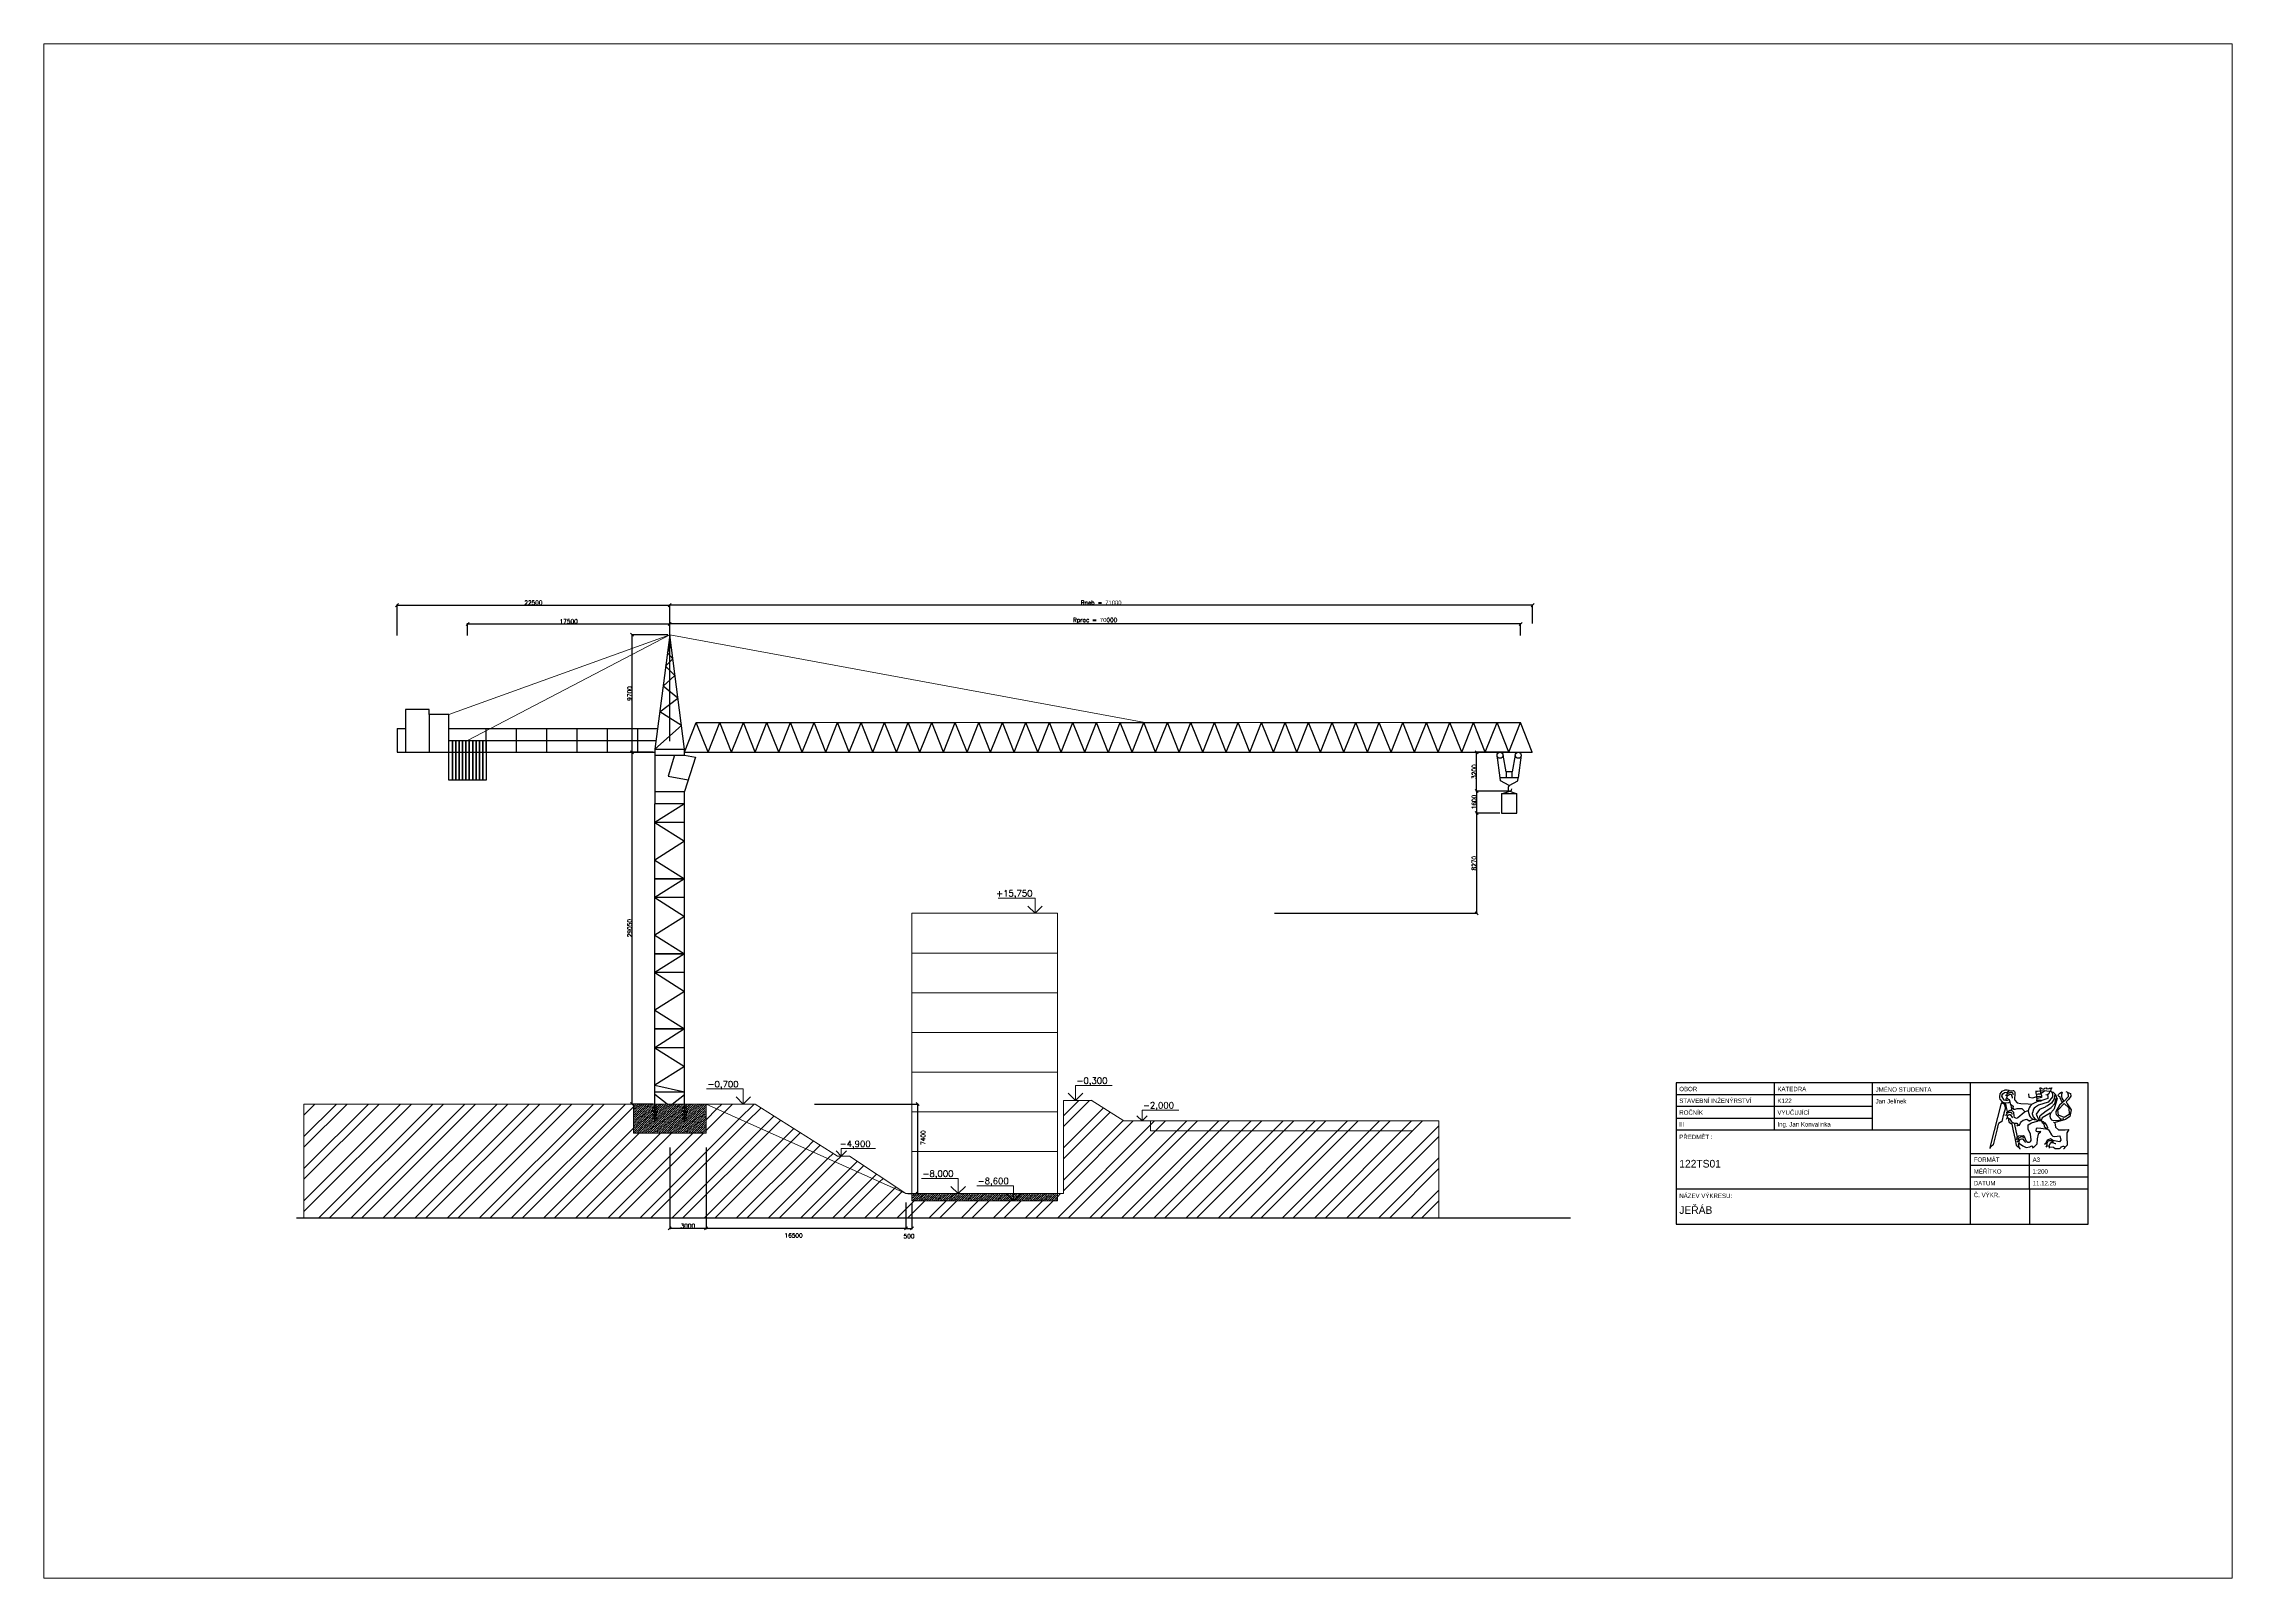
# Paper-space layout 'Rozvržení3' of a CAD drawing. Header units: millimetres. Extents: x -1.1 to 16.9, y -0.5 to 12.2.
# The model-space entities are those that its viewports show. They can reach past a viewport. Long polylines and large blocks are cut down to what shows.
import ezdxf

# ---------------------------------------------------------------- set-up
doc = ezdxf.new("R2010")
doc.units = ezdxf.units.MM
doc.header["$LTSCALE"] = 15
doc.header["$MEASUREMENT"] = 0
doc.linetypes.add('ACAD_ISO10W100', pattern=[18, 12, -3, 0, -3])
doc.layers.get('0').update_dxf_attribs({"linetype": 'CONTINUOUS'})
doc.layers.get('DEFPOINTS').update_dxf_attribs({"linetype": 'CONTINUOUS'})
for name, color, linetype, lineweight in [('cesty', 7, 'CONTINUOUS', 15), ('koty', 4, 'CONTINUOUS', 15), ('texty', 255, 'CONTINUOUS', 15), ('Tlustá', 7, 'CONTINUOUS', 30), ('Velmi tlustá', 10, 'CONTINUOUS', 60), ('ŘEZ', 11, 'ACAD_ISO10W100', 15), ('šrafy', 32, 'CONTINUOUS', 15)]:
    doc.layers.add(name, color=color, linetype=linetype, lineweight=lineweight)
doc.layers.add('RAMECEK', color=7, linetype='CONTINUOUS')
doc.layers.add('ŘEZ bílá', color=251, linetype='ACAD_ISO10W100')
doc.styles.add('ROMAN', font='roman')
doc.styles.add('romans', font='romans.shx')
doc.dimstyles.new('M 1-50', dxfattribs={"dimscale": 50, "dimtxt": 2.5, "dimasz": 2.5, "dimexe": 1.25, "dimexo": 3, "dimtad": 1, "dimtxsty": 'romans', "dimblk": 'OBLIQUE', "dimcen": 2.5, "dimadec": 0, "dimazin": 0, "dimtfac": 1, "dimtmove": 2, "dimatfit": 3, "dimfxl": 1, "dimarcsym": 0})

# ---------------------------------------------------------------- blocks, each defined once
blk = doc.blocks.new('ghj')
at = {"layer": 'Tlustá'}
for p, q in [((987722, 271709), (987722, 277909)), ((987722, 277909), (990172, 277909)), ((987722, 277909), (990172, 276359)), ((990172, 271709), (990172, 277909)), ((987722, 276359), (990172, 276359)), ((990172, 276359), (987722, 274809)), ((987722, 274809), (990172, 273259)), ((990172, 273259), (987722, 271709)), ((990172, 271709), (987722, 271709))]:
    blk.add_line(p, q, dxfattribs=at)
blk = doc.blocks.new('fghfgh')
at = {"layer": 'Tlustá'}
for p, q in [((1017638, 271089), (1018610, 273539)), ((1018610, 273539), (1028326, 273539)), ((1019581, 271089), (1018610, 273539)), ((1019581, 271089), (1020553, 273539)), ((1021525, 271089), (1020553, 273539)), ((1021525, 271089), (1022496, 273539)), ((1023468, 271089), (1022496, 273539)), ((1023468, 271089), (1024440, 273539)), ((1025411, 271089), (1024440, 273539)), ((1025411, 271089), (1026383, 273539)), ((1027355, 271089), (1026383, 273539)), ((1027355, 271089), (1028326, 273539)), ((1029298, 271089), (1028326, 273539)), ((1017638, 271089), (1029298, 271089))]:
    blk.add_line(p, q, dxfattribs=at)
blk = doc.blocks.new('_Oblique')
at = {"color": 0, "linetype": 'ByBlock', "lineweight": -2}
blk.add_line((-0.5, -0.5), (0.5, 0.5), dxfattribs=at)
blk = doc.blocks.new('*D231')
at = {"layer": 'DEFPOINTS', "color": 0, "linetype": 'ByBlock', "lineweight": 20, "ltscale": 5, "transparency": 16777216}
for p in [(3166469, -11636), (3169226, -11636), (3169226, -14836)]:
    blk.add_point(p, dxfattribs=at)
at = {"layer": 'koty', "color": 0, "linetype": 'ByBlock', "lineweight": -2, "ltscale": 5, "transparency": 16777216}
for p, q in [((3169076, -11636), (3166407, -11636)), ((3166469, -14836), (3166469, -11636)), ((3169076, -14836), (3166407, -14836))]:
    blk.add_line(p, q, dxfattribs=at)
at = {"layer": 'koty', "color": 0, "linetype": 'ByBlock', "lineweight": -2, "ltscale": 5, "transparency": 16777216, "xscale": 250, "yscale": 250, "zscale": 250}
for p, rotation in [((3166469, -11636), 90), ((3166469, -14836), 270)]:
    blk.add_blockref('_Oblique', p, dxfattribs=dict(at, rotation=rotation))
at = {"layer": 'koty', "color": 0, "linetype": 'ByBlock', "lineweight": 20, "ltscale": 5, "transparency": 16777216, "insert": (3166263, -13236), "char_height": 350, "attachment_point": 5, "rotation": 90, "style": 'romans'}
blk.add_mtext('3200', dxfattribs=at)
blk = doc.blocks.new('*D232')
at = {"layer": 'DEFPOINTS', "color": 0, "linetype": 'ByBlock', "lineweight": 20, "ltscale": 5, "transparency": 16777216}
for p in [(3169226, -14836), (3166469, -16659), (3168528, -16659)]:
    blk.add_point(p, dxfattribs=at)
at = {"layer": 'koty', "color": 0, "linetype": 'ByBlock', "lineweight": -2, "ltscale": 5, "transparency": 16777216}
for p, q in [((3169076, -14836), (3166407, -14836)), ((3166469, -14836), (3166469, -16659)), ((3168378, -16659), (3166407, -16659))]:
    blk.add_line(p, q, dxfattribs=at)
at = {"layer": 'koty', "color": 0, "linetype": 'ByBlock', "lineweight": -2, "ltscale": 5, "transparency": 16777216, "xscale": 250, "yscale": 250, "zscale": 250}
for p, rotation in [((3166469, -14836), 90), ((3166469, -16659), 270)]:
    blk.add_blockref('_Oblique', p, dxfattribs=dict(at, rotation=rotation))
at = {"layer": 'koty', "color": 0, "linetype": 'ByBlock', "lineweight": 20, "ltscale": 5, "transparency": 16777216, "insert": (3166263, -15748), "char_height": 350, "attachment_point": 5, "rotation": 90, "style": 'romans'}
blk.add_mtext('1600', dxfattribs=at)
blk = doc.blocks.new('*D233')
at = {"layer": 'DEFPOINTS', "color": 0, "linetype": 'ByBlock', "lineweight": 20, "ltscale": 5, "transparency": 16777216}
for p in [(3102863, -44120), (3119363, -48680), (3102863, -50960)]:
    blk.add_point(p, dxfattribs=at)
at = {"layer": 'koty', "color": 0, "linetype": 'ByBlock', "lineweight": -2, "ltscale": 5, "transparency": 16777216}
for p, q in [((3102863, -44270), (3102863, -51023)), ((3119363, -48830), (3119363, -51023)), ((3119363, -50960), (3102863, -50960))]:
    blk.add_line(p, q, dxfattribs=at)
at = {"layer": 'koty', "color": 0, "linetype": 'ByBlock', "lineweight": -2, "ltscale": 5, "transparency": 16777216, "xscale": 250, "yscale": 250, "zscale": 250, "rotation": 180}
blk.add_blockref('_Oblique', (3102863, -50960), dxfattribs=at)
at = {"layer": 'koty', "color": 0, "linetype": 'ByBlock', "lineweight": -2, "ltscale": 5, "transparency": 16777216, "xscale": 250, "yscale": 250, "zscale": 250}
blk.add_blockref('_Oblique', (3119363, -50960), dxfattribs=at)
at = {"layer": 'koty', "color": 0, "linetype": 'ByBlock', "lineweight": 20, "ltscale": 5, "transparency": 16777216, "insert": (3110091, -51540), "char_height": 350, "attachment_point": 5, "style": 'romans'}
blk.add_mtext('16500', dxfattribs=at)
blk = doc.blocks.new('*D235')
at = {"layer": 'DEFPOINTS', "color": 0, "linetype": 'ByBlock', "lineweight": 20, "ltscale": 5, "transparency": 16777216}
for p in [(3099863, -44130), (3102863, -44120), (3099863, -50960)]:
    blk.add_point(p, dxfattribs=at)
at = {"layer": 'koty', "color": 0, "linetype": 'ByBlock', "lineweight": -2, "ltscale": 5, "transparency": 16777216}
for p, q in [((3099863, -44280), (3099863, -51023)), ((3102863, -44270), (3102863, -51023)), ((3102863, -50960), (3099863, -50960))]:
    blk.add_line(p, q, dxfattribs=at)
at = {"layer": 'koty', "color": 0, "linetype": 'ByBlock', "lineweight": -2, "ltscale": 5, "transparency": 16777216, "xscale": 250, "yscale": 250, "zscale": 250, "rotation": 180}
blk.add_blockref('_Oblique', (3099863, -50960), dxfattribs=at)
at = {"layer": 'koty', "color": 0, "linetype": 'ByBlock', "lineweight": -2, "ltscale": 5, "transparency": 16777216, "xscale": 250, "yscale": 250, "zscale": 250}
blk.add_blockref('_Oblique', (3102863, -50960), dxfattribs=at)
at = {"layer": 'koty', "color": 0, "linetype": 'ByBlock', "lineweight": 20, "ltscale": 5, "transparency": 16777216, "insert": (3101363, -50754), "char_height": 350, "attachment_point": 5, "style": 'romans'}
blk.add_mtext('3000', dxfattribs=at)
blk = doc.blocks.new('*D236')
at = {"layer": 'DEFPOINTS', "color": 0, "linetype": 'ByBlock', "lineweight": 20, "ltscale": 5, "transparency": 16777216}
for p in [(3119363, -48680), (3119863, -48686), (3119863, -50960)]:
    blk.add_point(p, dxfattribs=at)
at = {"layer": 'koty', "color": 0, "linetype": 'ByBlock', "lineweight": -2, "ltscale": 5, "transparency": 16777216}
for p, q in [((3119363, -48830), (3119363, -51023)), ((3119863, -48836), (3119863, -51023)), ((3119363, -50960), (3119863, -50960))]:
    blk.add_line(p, q, dxfattribs=at)
at = {"layer": 'koty', "color": 0, "linetype": 'ByBlock', "lineweight": -2, "ltscale": 5, "transparency": 16777216, "xscale": 250, "yscale": 250, "zscale": 250, "rotation": 180}
blk.add_blockref('_Oblique', (3119363, -50960), dxfattribs=at)
at = {"layer": 'koty', "color": 0, "linetype": 'ByBlock', "lineweight": -2, "ltscale": 5, "transparency": 16777216, "xscale": 250, "yscale": 250, "zscale": 250}
blk.add_blockref('_Oblique', (3119863, -50960), dxfattribs=at)
at = {"layer": 'koty', "color": 0, "linetype": 'ByBlock', "lineweight": 20, "ltscale": 5, "transparency": 16777216, "insert": (3119613, -51594), "char_height": 350, "attachment_point": 5, "style": 'romans'}
blk.add_mtext('500', dxfattribs=at)
blk = doc.blocks.new('*D237')
at = {"layer": 'DEFPOINTS', "color": 0, "linetype": 'ByBlock', "lineweight": 20, "ltscale": 5, "transparency": 16777216}
for p in [(3111670, -40686), (3120340, -40686), (3119363, -48086)]:
    blk.add_point(p, dxfattribs=at)
at = {"layer": 'koty', "color": 0, "linetype": 'ByBlock', "lineweight": -2, "ltscale": 5, "transparency": 16777216}
for p, q in [((3111820, -40686), (3120403, -40686)), ((3120340, -48086), (3120340, -40686)), ((3119513, -48086), (3120403, -48086))]:
    blk.add_line(p, q, dxfattribs=at)
at = {"layer": 'koty', "color": 0, "linetype": 'ByBlock', "lineweight": -2, "ltscale": 5, "transparency": 16777216, "xscale": 250, "yscale": 250, "zscale": 250}
for p, rotation in [((3120340, -40686), 90), ((3120340, -48086), 270)]:
    blk.add_blockref('_Oblique', p, dxfattribs=dict(at, rotation=rotation))
at = {"layer": 'koty', "color": 0, "linetype": 'ByBlock', "lineweight": 20, "ltscale": 5, "transparency": 16777216, "insert": (3120780, -43460), "char_height": 350, "attachment_point": 5, "rotation": 90, "style": 'romans'}
blk.add_mtext('7400', dxfattribs=at)
blk = doc.blocks.new('*D238')
at = {"layer": 'DEFPOINTS', "color": 0, "linetype": 'ByBlock', "lineweight": 20, "ltscale": 5, "transparency": 16777216}
for p in [(3168528, -16659), (3149640, -24936), (3166469, -24936)]:
    blk.add_point(p, dxfattribs=at)
at = {"layer": 'koty', "color": 0, "linetype": 'ByBlock', "lineweight": -2, "ltscale": 5, "transparency": 16777216}
for p, q in [((3168378, -16659), (3166407, -16659)), ((3166469, -16659), (3166469, -24936)), ((3149790, -24936), (3166532, -24936))]:
    blk.add_line(p, q, dxfattribs=at)
at = {"layer": 'koty', "color": 0, "linetype": 'ByBlock', "lineweight": -2, "ltscale": 5, "transparency": 16777216, "xscale": 250, "yscale": 250, "zscale": 250}
for p, rotation in [((3166469, -16659), 90), ((3166469, -24936), 270)]:
    blk.add_blockref('_Oblique', p, dxfattribs=dict(at, rotation=rotation))
at = {"layer": 'koty', "color": 0, "linetype": 'ByBlock', "lineweight": 20, "ltscale": 5, "transparency": 16777216, "insert": (3166263, -20798), "char_height": 350, "attachment_point": 5, "rotation": 90, "style": 'romans'}
blk.add_mtext('{\\Fromans|c238;8270}', dxfattribs=at)
blk = doc.blocks.new('*D239')
at = {"layer": 'DEFPOINTS', "color": 0, "linetype": 'ByBlock', "lineweight": 20, "ltscale": 5, "transparency": 16777216}
for p in [(3099863, 511), (3171088, -1159), (3099863, -1936)]:
    blk.add_point(p, dxfattribs=at)
at = {"layer": 'koty', "color": 0, "linetype": 'ByBlock', "lineweight": -2, "ltscale": 5, "transparency": 16777216}
for p, q in [((3099863, -1786), (3099863, 574)), ((3171088, 511), (3099863, 511)), ((3171088, -1009), (3171088, 574))]:
    blk.add_line(p, q, dxfattribs=at)
at = {"layer": 'koty', "color": 0, "linetype": 'ByBlock', "lineweight": -2, "ltscale": 5, "transparency": 16777216, "xscale": 250, "yscale": 250, "zscale": 250, "rotation": 180}
blk.add_blockref('_Oblique', (3099863, 511), dxfattribs=at)
at = {"layer": 'koty', "color": 0, "linetype": 'ByBlock', "lineweight": -2, "ltscale": 5, "transparency": 16777216, "xscale": 250, "yscale": 250, "zscale": 250}
blk.add_blockref('_Oblique', (3171088, 511), dxfattribs=at)
at = {"layer": 'koty', "color": 0, "linetype": 'ByBlock', "lineweight": 20, "ltscale": 5, "transparency": 16777216, "insert": (3135476, 717), "char_height": 350, "attachment_point": 5, "style": 'romans'}
blk.add_mtext('Rneb = {\\Ftxt|c238;71000}', dxfattribs=at)
blk = doc.blocks.new('*D240')
at = {"layer": 'DEFPOINTS', "color": 0, "linetype": 'ByBlock', "lineweight": 20, "ltscale": 5, "transparency": 16777216}
for p in [(3099863, -1036), (3099863, -1936), (3170097, -2150)]:
    blk.add_point(p, dxfattribs=at)
at = {"layer": 'koty', "color": 0, "linetype": 'ByBlock', "lineweight": -2, "ltscale": 5, "transparency": 16777216}
for p, q in [((3099863, -1786), (3099863, -974)), ((3170097, -1036), (3099863, -1036)), ((3170097, -2000), (3170097, -974))]:
    blk.add_line(p, q, dxfattribs=at)
at = {"layer": 'koty', "color": 0, "linetype": 'ByBlock', "lineweight": -2, "ltscale": 5, "transparency": 16777216, "xscale": 250, "yscale": 250, "zscale": 250, "rotation": 180}
blk.add_blockref('_Oblique', (3099863, -1036), dxfattribs=at)
at = {"layer": 'koty', "color": 0, "linetype": 'ByBlock', "lineweight": -2, "ltscale": 5, "transparency": 16777216, "xscale": 250, "yscale": 250, "zscale": 250}
blk.add_blockref('_Oblique', (3170097, -1036), dxfattribs=at)
at = {"layer": 'koty', "color": 0, "linetype": 'ByBlock', "lineweight": 20, "ltscale": 5, "transparency": 16777216, "insert": (3134980, -772), "char_height": 350, "attachment_point": 5, "style": 'romans'}
blk.add_mtext('Rprac = {\\Ftxt|c238;70}000', dxfattribs=at)
blk = doc.blocks.new('*D241')
at = {"layer": 'DEFPOINTS', "color": 0, "linetype": 'ByBlock', "lineweight": 20, "ltscale": 5, "transparency": 16777216}
for p in [(3099863, 511), (3077363, -2150), (3099863, -9900)]:
    blk.add_point(p, dxfattribs=at)
at = {"layer": 'koty', "color": 0, "linetype": 'ByBlock', "lineweight": -2, "ltscale": 5, "transparency": 16777216}
for p, q in [((3077363, -2000), (3077363, 574)), ((3077363, 511), (3099863, 511)), ((3099863, -9750), (3099863, 574))]:
    blk.add_line(p, q, dxfattribs=at)
at = {"layer": 'koty', "color": 0, "linetype": 'ByBlock', "lineweight": -2, "ltscale": 5, "transparency": 16777216, "xscale": 250, "yscale": 250, "zscale": 250, "rotation": 180}
blk.add_blockref('_Oblique', (3077363, 511), dxfattribs=at)
at = {"layer": 'koty', "color": 0, "linetype": 'ByBlock', "lineweight": -2, "ltscale": 5, "transparency": 16777216, "xscale": 250, "yscale": 250, "zscale": 250}
blk.add_blockref('_Oblique', (3099863, 511), dxfattribs=at)
at = {"layer": 'koty', "color": 0, "linetype": 'ByBlock', "lineweight": 20, "ltscale": 5, "transparency": 16777216, "insert": (3088613, 717), "char_height": 350, "attachment_point": 5, "style": 'romans'}
blk.add_mtext('22500', dxfattribs=at)
blk = doc.blocks.new('*D242')
at = {"layer": 'DEFPOINTS', "color": 0, "linetype": 'ByBlock', "lineweight": 20, "ltscale": 5, "transparency": 16777216}
for p in [(3099863, -1036), (3083183, -2147), (3099863, -10872)]:
    blk.add_point(p, dxfattribs=at)
at = {"layer": 'koty', "color": 0, "linetype": 'ByBlock', "lineweight": -2, "ltscale": 5, "transparency": 16777216}
for p, q in [((3083183, -1997), (3083183, -974)), ((3083183, -1036), (3099863, -1036)), ((3099863, -10722), (3099863, -974))]:
    blk.add_line(p, q, dxfattribs=at)
at = {"layer": 'koty', "color": 0, "linetype": 'ByBlock', "lineweight": -2, "ltscale": 5, "transparency": 16777216, "xscale": 250, "yscale": 250, "zscale": 250, "rotation": 180}
blk.add_blockref('_Oblique', (3083183, -1036), dxfattribs=at)
at = {"layer": 'koty', "color": 0, "linetype": 'ByBlock', "lineweight": -2, "ltscale": 5, "transparency": 16777216, "xscale": 250, "yscale": 250, "zscale": 250}
blk.add_blockref('_Oblique', (3099863, -1036), dxfattribs=at)
at = {"layer": 'koty', "color": 0, "linetype": 'ByBlock', "lineweight": 20, "ltscale": 5, "transparency": 16777216, "insert": (3091523, -830), "char_height": 350, "attachment_point": 5, "style": 'romans'}
blk.add_mtext('17500', dxfattribs=at)
blk = doc.blocks.new('*D243')
at = {"layer": 'DEFPOINTS', "color": 0, "linetype": 'ByBlock', "lineweight": 20, "ltscale": 5, "transparency": 16777216}
for p in [(3096763, -11636), (3098638, -11636), (3098638, -40686)]:
    blk.add_point(p, dxfattribs=at)
at = {"layer": 'koty', "color": 0, "linetype": 'ByBlock', "lineweight": -2, "ltscale": 5, "transparency": 16777216}
for p, q in [((3098488, -11636), (3096701, -11636)), ((3096763, -40686), (3096763, -11636)), ((3098488, -40686), (3096701, -40686))]:
    blk.add_line(p, q, dxfattribs=at)
at = {"layer": 'koty', "color": 0, "linetype": 'ByBlock', "lineweight": -2, "ltscale": 5, "transparency": 16777216, "xscale": 250, "yscale": 250, "zscale": 250}
for p, rotation in [((3096763, -11636), 90), ((3096763, -40686), 270)]:
    blk.add_blockref('_Oblique', p, dxfattribs=dict(at, rotation=rotation))
at = {"layer": 'koty', "color": 0, "linetype": 'ByBlock', "lineweight": 20, "ltscale": 5, "transparency": 16777216, "insert": (3096557, -26161), "char_height": 350, "attachment_point": 5, "rotation": 90, "style": 'romans'}
blk.add_mtext('29050', dxfattribs=at)
blk = doc.blocks.new('*D244')
at = {"layer": 'DEFPOINTS', "color": 0, "linetype": 'ByBlock', "lineweight": 20, "ltscale": 5, "transparency": 16777216}
for p in [(3096763, -1936), (3099863, -1936), (3098638, -11636)]:
    blk.add_point(p, dxfattribs=at)
at = {"layer": 'koty', "color": 0, "linetype": 'ByBlock', "lineweight": -2, "ltscale": 5, "transparency": 16777216}
for p, q in [((3099713, -1936), (3096701, -1936)), ((3096763, -11636), (3096763, -1936)), ((3098488, -11636), (3096701, -11636))]:
    blk.add_line(p, q, dxfattribs=at)
at = {"layer": 'koty', "color": 0, "linetype": 'ByBlock', "lineweight": -2, "ltscale": 5, "transparency": 16777216, "xscale": 250, "yscale": 250, "zscale": 250}
for p, rotation in [((3096763, -1936), 90), ((3096763, -11636), 270)]:
    blk.add_blockref('_Oblique', p, dxfattribs=dict(at, rotation=rotation))
at = {"layer": 'koty', "color": 0, "linetype": 'ByBlock', "lineweight": 20, "ltscale": 5, "transparency": 16777216, "insert": (3096557, -6786), "char_height": 350, "attachment_point": 5, "rotation": 90, "style": 'romans'}
blk.add_mtext('9700', dxfattribs=at)

msp = doc.modelspace()

# ---------------------------------------------------------------- hatches: boundary and pattern name
at = {"layer": 'šrafy', "linetype": 'ByBlock', "lineweight": 20, "ltscale": 5}
h = msp.add_hatch(dxfattribs=at)
h.set_pattern_fill('ANSI32', color=256, scale=5000)
h.paths.add_polyline_path([(3102863.376, -40685.584), (3102863.376, -43090), (3096863.376, -43090), (3096863.376, -40685.584), (3069670, -40685.584), (3069670, -50085.584), (3163363.376, -50085.584), (3163363.376, -42085.584), (3137363.376, -42085.584), (3134710.526, -40399.286), (3132363.376, -40403.393), (3132363.376, -48085.584), (3131863.376, -48085.584), (3131863.376, -48685.584), (3119863.376, -48685.584), (3119863.376, -48085.584), (3119363.376, -48085.584)])
h = msp.add_hatch(dxfattribs=at)
h.set_pattern_fill('ANSI36', color=256, scale=1000)
h.paths.add_polyline_path([(3096863.376, -40685.584), (3096863.376, -43090), (3102863.376, -43090), (3102863.376, -40685.584)])
h = msp.add_hatch(dxfattribs=at)
h.set_pattern_fill('ANSI32', color=256, scale=5000)
h.paths.add_polyline_path([(3106927.87, -40685.584), (3105942.448, -40685.584), (3105939.97, -40688.062), (3105937.492, -40685.584), (3102863.376, -40685.584), (3119363.376, -48085.584), (3114710.542, -44982.584), (3113714.172, -44982.584)])
h = msp.add_hatch(dxfattribs=at)
h.set_pattern_fill('ANSI36', color=256, scale=1000)
h.paths.add_polyline_path([(3127640, -48085.584), (3119863.376, -48085.584), (3119863.376, -48685.584), (3128240, -48685.584)])
h.paths.add_polyline_path([(3128240, -48085.584), (3127640, -48085.584), (3128240, -48685.584)], flags=17)
h.paths.add_polyline_path([(3128840, -48085.584), (3128240, -48085.584), (3128240, -48685.584)], flags=17)
h.paths.add_polyline_path([(3131863.376, -48085.584), (3128840, -48085.584), (3128240, -48685.584), (3131863.376, -48685.584)])

# ---------------------------------------------------------------- linework, layer by layer
at = {"layer": 'cesty', "linetype": 'ByBlock', "lineweight": 20, "ltscale": 5}
for p, q in [((3081643.376, -8523.144), (3099863.376, -1935.584)), ((3099863.376, -1935.584), (3083183.376, -10660.584)), ((3139088.376, -9185.584), (3099863.376, -1935.584)), ((3170096.709, -9185.584), (3111776.709, -9185.584)), ((3101088.376, -11635.584), (3171088.376, -11635.584)), ((3101088.376, -15885.584), (3098638.376, -15885.584)), ((3119863.376, -40685.584), (3119863.376, -24935.584)), ((3119863.376, -24935.584), (3131863.376, -24935.584)), ((3131863.376, -48085.584), (3131863.376, -24935.584)), ((3131863.376, -28215.584), (3119863.376, -28215.584)), ((3131863.376, -31495.584), (3119863.376, -31495.584)), ((3131863.376, -31495.584), (3119863.376, -31495.584)), ((3131863.376, -34775.584), (3119863.376, -34775.584)), ((3131863.376, -38055.584), (3119863.376, -38055.584)), ((3069670, -40685.584), (3069670, -50085.584)), ((3119863.376, -48085.584), (3119863.376, -40685.584)), ((3131863.376, -41335.584), (3119863.376, -41335.584)), ((3131863.376, -41335.584), (3119863.376, -41335.584)), ((3163363.376, -42085.584), (3163363.376, -50085.584)), ((3131863.376, -44615.584), (3119863.376, -44615.584))]:
    msp.add_line(p, q, dxfattribs=at)
at = {"layer": 'RAMECEK', "color": 0, "linetype": 'Continuous'}
for p, q in [((3191031.415, -38928.524), (3191031.415, -42817.665)), ((3199134.081, -38969.6), (3199134.081, -42858.741)), ((3207236.596, -50596.098), (3207236.596, -38928.524)), ((3213023.463, -39600.182), (3213023.463, -39816.585)), ((3182928.9, -39900.772), (3207236.596, -39900.772)), ((3182928.9, -40873.02), (3199134.081, -40873.02)), ((3210129.139, -39964.162), (3210198.067, -39944.491)), ((3210178.373, -41390.519), (3210257.125, -41370.848)), ((3210641.061, -41036.395), (3210719.824, -41036.395)), ((3211694.446, -41331.506), (3211989.772, -41223.315)), ((3212678.903, -39924.799), (3212669.056, -40082.189)), ((3213456.622, -39895.293), (3213574.761, -39924.799)), ((3182928.9, -41845.267), (3199134.081, -41845.267)), ((3182928.9, -42817.665), (3207236.596, -42817.665)), ((3210079.927, -41616.781), (3210188.22, -41577.439)), ((3210709.977, -42246.367), (3210650.908, -42305.381)), ((3213052.992, -42925.108), (3213013.616, -42944.803)), ((3214086.683, -42187.331), (3214194.965, -42216.861)), ((3207236.596, -44762.311), (3216959.674, -44762.311)), ((3211182.524, -44036.728), (3211162.83, -44046.563)), ((3212098.135, -47679.355), (3212098.135, -44762.311)), ((3213446.775, -43938.349), (3213348.341, -44036.728)), ((3207236.596, -45734.709), (3216959.674, -45734.709)), ((3207236.596, -46706.957), (3216959.674, -46706.957)), ((3182928.9, -47679.355), (3207236.596, -47679.355)), ((3207236.596, -47679.355), (3216959.674, -47679.355)), ((3212098.135, -47679.355), (3212098.135, -50596.098))]:
    msp.add_line(p, q, dxfattribs=at)
at = {"layer": 'RAMECEK', "color": 0, "linetype": 'Continuous', "elevation": 0}
msp.add_lwpolyline([(3216959.674, -38928.524), (3182928.9, -38928.524), (3182928.9, -50596.098), (3216959.674, -50596.098)], close=True, dxfattribs=at)
for points in [[(3209902.718, -40524.879), (3209873.189, -40505.208), (3209686.144, -40288.782), (3209656.615, -40160.897), (3209646.768, -40101.86), (3209676.297, -39855.95), (3209852.263, -39626.003), (3210109.456, -39521.474), (3210119.303, -39511.639), (3210266.972, -39511.639), (3210394.958, -39541.145), (3210434.334, -39580.511), (3210404.793, -39629.689), (3210296.501, -39708.394), (3210316.194, -39728.065), (3210326.03, -39747.736), (3210326.03, -39767.407), (3210335.877, -39777.243), (3210404.793, -39767.407), (3210562.309, -39698.558), (3210690.284, -39718.229), (3210769.047, -39905.128)], [(3210434.334, -40347.795), (3210257.125, -40406.829), (3210148.832, -40406.829), (3210030.704, -40377.302), (3209833.813, -40042.847), (3209843.66, -39964.162), (3209853.506, -39934.635), (3209902.718, -39846.091), (3210050.398, -39728.065), (3210286.654, -39708.394)], [(3210444.169, -39590.346), (3210749.365, -39560.816), (3210778.894, -39570.652), (3210837.952, -39619.853), (3210867.493, -39639.524), (3210906.869, -39718.229), (3210906.869, -39816.585), (3210877.329, -40298.617), (3210887.175, -40367.466), (3211085.31, -40578.963), (3211379.415, -40642.906), (3211999.618, -40662.577), (3212245.744, -40692.104), (3212245.744, -40770.789), (3212166.981, -40859.332), (3212088.229, -41006.888), (3212039.006, -41164.278), (3212019.301, -41203.62), (3211999.618, -41223.315), (3212009.465, -41262.657), (3212107.911, -41646.287), (3212157.134, -41734.831), (3212255.58, -41833.207), (3212324.496, -41872.549), (3212363.872, -41921.727), (3212344.179, -41961.092), (3212157.134, -42079.14), (3212107.911, -42079.14), (3212088.229, -42088.975), (3212078.382, -42098.811), (3212058.688, -42138.153)], [(3213781.499, -39629.689), (3213712.583, -39855.95), (3213594.444, -39924.799), (3213633.82, -40072.353), (3213633.82, -40141.225), (3213614.137, -40219.933), (3213131.744, -40396.994), (3213062.839, -40416.665), (3213033.31, -40446.172), (3213013.616, -40456.007), (3212718.279, -40515.044), (3212698.585, -40524.879), (3212688.738, -40534.715), (3212649.363, -40534.715), (3212334.343, -40692.104), (3212265.426, -40711.776)], [(3213958.697, -39698.558), (3213968.544, -39777.243), (3213998.074, -39855.95), (3214007.92, -40082.189), (3213643.667, -40534.715), (3212856.101, -40790.46), (3212590.304, -40938.016), (3212491.847, -41036.395), (3212442.635, -41095.408), (3212344.179, -41400.376), (3212334.343, -41410.211), (3212334.343, -41498.754), (3212413.095, -41734.831), (3212580.457, -41921.727), (3212580.457, -41941.421), (3212797.042, -42049.633), (3212836.418, -42049.633), (3212856.101, -42039.798), (3213003.769, -42039.798), (3213052.992, -42039.798), (3213082.522, -42049.633), (3213121.908, -42128.318), (3213141.602, -42216.861), (3213240.037, -42275.874), (3213299.106, -42344.746), (3213328.647, -42443.102), (3213328.647, -42521.807), (3213318.812, -42531.643), (3213505.856, -42679.199), (3213643.667, -42777.575), (3213033.31, -42708.706), (3212737.961, -42689.034), (3212649.363, -42738.212), (3212619.833, -42875.931), (3212669.056, -42925.108), (3212728.126, -42954.638), (3213003.769, -42954.638), (3212993.934, -43013.652), (3212984.087, -43033.346), (3212816.724, -43180.879), (3212747.808, -43564.531), (3212713.361, -43996.142), (3212442.635, -44272.802), (3212334.343, -44331.838)], [(3212600.151, -39610.017), (3212629.68, -39629.689), (3212639.527, -39649.36), (3212639.527, -39757.572), (3212669.056, -39905.128), (3212856.101, -39846.091), (3213003.769, -39855.95), (3213013.616, -39855.95), (3213033.31, -39846.091)], [(3212629.68, -39629.689), (3212767.513, -39610.017), (3212993.934, -39590.346)], [(3213338.494, -39590.346), (3213328.647, -39639.524), (3213318.812, -39659.195), (3213062.839, -39806.749), (3213043.145, -39846.091), (3213112.062, -39973.998), (3213112.062, -40013.34), (3213092.368, -40141.225), (3212757.655, -40219.933), (3212708.432, -40210.074), (3212688.738, -40426.501)], [(3212944.699, -39344.411), (3212954.558, -39364.082), (3212984.087, -39541.145), (3212993.934, -39550.981), (3212993.934, -39590.346), (3213318.812, -39570.652), (3213771.653, -39610.017), (3213820.876, -39619.853)], [(3212954.558, -39344.411), (3212984.087, -39334.576), (3213082.522, -39334.576), (3213112.062, -39393.589), (3213289.26, -39462.461), (3213348.341, -39403.448), (3213358.187, -39373.918), (3213495.998, -39354.247), (3213535.385, -39423.119), (3213742.124, -39403.448), (3213761.806, -39373.918), (3213909.474, -39383.753), (3213840.558, -39619.853), (3213889.792, -39639.524), (3213958.697, -39688.723), (3214057.143, -39698.558), (3214214.658, -39875.621), (3214234.341, -39885.457), (3214254.046, -39885.457), (3214342.633, -40141.225), (3214352.48, -40190.403), (3214401.703, -40219.933), (3214155.589, -41085.573), (3214106.366, -41144.607), (3214096.53, -41164.278), (3214096.53, -41174.114), (3213830.711, -41449.553), (3213781.499, -41685.653), (3213830.711, -41892.22), (3213929.168, -41990.599), (3214067.001, -42049.633), (3214519.842, -42029.962), (3214667.511, -41980.763), (3214687.205, -41961.092), (3214697.04, -41931.562), (3214933.319, -41892.22)], [(3213919.321, -39373.918), (3213948.851, -39354.247), (3213968.544, -39354.247)], [(3215228.656, -39708.394), (3215494.453, -39816.585), (3215514.146, -40042.847), (3215336.937, -40318.289), (3215140.046, -40505.208), (3215208.974, -40672.433), (3215551.069, -41156.885), (3215435.395, -41715.159), (3215080.987, -41951.257), (3214214.658, -42207.002), (3214194.965, -42226.696), (3214244.188, -42600.491), (3214500.149, -42826.753), (3215051.447, -42826.753), (3215346.784, -42787.411), (3215179.422, -43072.688), (3215189.28, -43633.403), (3215199.127, -43692.416), (3215208.974, -43721.923), (3215228.656, -44085.905), (3215002.236, -44312.167), (3214962.848, -44371.181), (3214913.625, -44381.016)], [(3215120.363, -39649.36), (3215199.127, -39688.723), (3215238.503, -39728.065), (3215307.408, -39934.635), (3215307.408, -40092.024), (3214962.848, -40456.007), (3214844.72, -40534.715), (3214825.027, -40554.386), (3214815.18, -40583.892), (3214578.901, -40770.789), (3214293.422, -41292.164), (3214293.422, -41429.882), (3214313.104, -41538.096), (3214598.594, -41862.714), (3214697.04, -41911.891)], [(3214825.027, -40534.715), (3214746.263, -40426.501), (3214637.982, -40180.568), (3214628.135, -40111.695), (3214598.594, -40082.189), (3214500.149, -40033.011), (3214480.467, -39944.491), (3214490.313, -39895.293), (3214598.594, -39787.078), (3214736.416, -39708.394), (3214775.792, -39708.394), (3214785.639, -39698.558), (3214815.18, -39698.558), (3214756.11, -39895.293), (3214736.416, -40052.682), (3214746.263, -40062.518), (3214765.957, -40190.403), (3214864.402, -40347.795), (3214953.002, -40446.172)], [(3209804.284, -40554.386), (3209804.284, -40574.057), (3210011.01, -40672.433), (3210089.763, -40938.016), (3210089.763, -41095.408), (3210020.857, -41361.012), (3210011.01, -41380.683), (3210001.175, -41390.519), (3209991.328, -41488.919), (3209981.47, -41508.59), (3209971.635, -41518.425), (3209833.813, -42138.153), (3209558.158, -42305.381), (3209538.464, -42325.052), (3209528.629, -42344.746), (3209479.406, -42590.656), (3209469.559, -42610.327), (3209459.724, -42620.162), (3209449.877, -42708.706), (3209440.03, -42728.377), (3209430.183, -42738.212), (3209115.152, -44046.563), (3209105.306, -44066.234), (3209085.623, -44085.905), (3208937.954, -44184.282), (3208888.732, -44213.789), (3208809.968, -44361.345)], [(3208898.578, -44194.117), (3208908.414, -44056.399), (3209804.284, -40613.399), (3209823.966, -40603.564)], [(3209843.66, -40603.564), (3209902.718, -40524.879), (3210070.08, -40574.057), (3210109.456, -40603.564), (3210109.456, -40613.399), (3210119.303, -40682.269), (3210178.373, -40957.711), (3210198.067, -41075.737), (3210296.501, -41420.047), (3210266.972, -41469.224), (3210227.596, -41498.754), (3210198.067, -41577.439), (3210276.818, -41626.616), (3210266.972, -41823.371), (3210345.724, -41823.371), (3210385.111, -41862.714), (3210385.111, -41980.763), (3210414.64, -42177.495), (3210454.016, -42216.861), (3210591.849, -42295.545), (3210611.532, -42295.545), (3210631.225, -42305.381), (3210660.754, -42334.911), (3210769.047, -42885.766), (3210926.563, -43623.567), (3210985.632, -43613.732), (3211084.067, -43535.024), (3211093.913, -43407.141), (3211133.301, -43397.306), (3211221.9, -43318.621), (3211615.683, -43289.091), (3211664.906, -43348.128), (3211783.045, -43643.238), (3211822.409, -43702.252), (3211861.797, -43751.453), (3211881.49, -43780.959), (3211970.09, -43830.137), (3212029.159, -43830.137), (3212117.758, -43830.137), (3212176.828, -43800.63), (3212196.51, -43780.959), (3212235.897, -43702.252), (3212245.744, -43633.403), (3212187.907, -43180.879), (3211989.772, -42757.904), (3211989.772, -42413.595), (3212265.426, -42246.367), (3212737.961, -42098.811), (3212757.655, -42088.975), (3212787.196, -42049.633)], [(3210335.877, -39787.078), (3210217.749, -39905.128), (3210257.125, -39993.669), (3210276.818, -40013.34), (3210217.749, -40190.403), (3210129.139, -40298.617)], [(3210129.139, -40593.728), (3210394.958, -40564.221), (3210473.71, -40534.715)], [(3210227.596, -40190.403), (3210424.487, -40298.617), (3210542.626, -40711.776), (3210562.309, -40731.447), (3210621.379, -40741.282), (3210749.365, -40859.332), (3210729.671, -41036.395), (3210778.894, -41095.408), (3210916.727, -41095.408), (3211084.067, -41065.902), (3211477.861, -41065.902), (3211664.906, -41233.15), (3211684.599, -41301.999), (3211684.599, -41351.177), (3211674.752, -41370.848), (3211152.994, -41813.536), (3211034.844, -41872.549), (3210857.646, -41803.7), (3210837.952, -41675.817), (3210808.423, -41390.519), (3210660.754, -41213.479), (3210631.225, -41193.785)], [(3210266.972, -41321.67), (3210522.922, -41203.62), (3210611.532, -41183.949)], [(3210276.818, -40013.34), (3210306.348, -39993.669), (3210326.03, -39993.669), (3210355.582, -39954.327), (3210483.545, -39875.621), (3210601.685, -39875.621), (3210680.437, -40111.695), (3210680.437, -40210.074)], [(3210296.501, -41626.616), (3210365.429, -41567.603), (3210444.169, -41538.096), (3210513.086, -41547.932), (3210709.977, -41833.207)], [(3210306.348, -41410.211), (3210434.334, -41351.177), (3210606.602, -41367.162), (3210690.284, -41508.59)], [(3210562.309, -40741.282), (3210591.849, -40967.546), (3210631.225, -41036.395), (3210621.379, -41046.231), (3210621.379, -41085.573), (3210631.225, -41174.114)], [(3212019.301, -39836.256), (3212057.456, -40105.546), (3212354.025, -40160.897), (3212659.209, -40092.024), (3212698.585, -40200.239)], [(3214194.965, -39865.786), (3214155.589, -40269.111), (3213913.171, -40626.921), (3213545.232, -40859.332), (3213525.538, -40859.332), (3213466.469, -40888.839), (3213387.717, -40938.016), (3212934.853, -41144.607), (3212654.28, -41530.725), (3212846.254, -41961.092), (3212856.101, -42020.106)], [(3212688.738, -40072.353), (3212836.418, -40052.682), (3212944.699, -40042.847), (3213102.215, -40052.682)], [(3212718.279, -40377.302), (3213033.31, -40357.631), (3213062.839, -40387.137)], [(3213003.769, -42029.962), (3212984.087, -41931.562), (3212974.24, -41813.536), (3212964.405, -41803.7), (3212964.405, -41734.831), (3212974.24, -41695.488), (3212984.087, -41626.616), (3213486.151, -41252.821), (3213712.583, -41115.079), (3213909.474, -40957.711), (3214204.812, -40642.906), (3214313.104, -40229.769), (3214322.951, -40210.074), (3214352.48, -40190.403)], [(3213820.876, -41449.553), (3213141.602, -41823.371), (3213082.522, -42039.798)], [(3214972.683, -40642.906), (3215346.784, -41006.888), (3215396.019, -41547.932), (3214967.777, -41793.865), (3214509.996, -41597.11), (3214441.09, -41203.62), (3214972.683, -40642.906)], [(3210207.902, -41921.727), (3210266.972, -41823.371)], [(3210394.958, -41882.385), (3210454.016, -41892.22), (3210631.225, -42167.66), (3210847.799, -42266.039), (3211084.067, -43397.306)], [(3210867.493, -42275.874), (3211074.22, -42266.039), (3211162.83, -42443.102), (3211054.538, -42502.136)], [(3211162.83, -42443.102), (3211221.9, -42443.102), (3211271.111, -42423.431), (3211359.722, -42246.367), (3211408.944, -42157.824), (3211448.32, -42118.482), (3211586.153, -42029.962), (3211881.49, -41931.562), (3212088.229, -42079.14)], [(3212373.719, -41921.727), (3212422.942, -41921.727), (3212491.847, -41951.257), (3212590.304, -41961.092)], [(3213141.602, -42118.482), (3213240.037, -42138.153), (3213299.106, -42177.495), (3213368.023, -42226.696), (3213535.385, -42472.608), (3213564.915, -42531.643), (3213584.608, -42590.656), (3213604.29, -42669.363)], [(3213653.513, -42787.411), (3213683.042, -42807.082), (3213722.43, -42895.602), (3213929.168, -43239.914), (3214037.449, -43348.128), (3214185.118, -43357.963), (3214608.441, -43318.621), (3214706.887, -43662.91), (3214578.901, -43810.466), (3214047.296, -43702.252), (3213840.558, -43564.531), (3213578.447, -43656.76), (3213456.622, -43918.678), (3213466.469, -43948.185), (3213535.385, -43948.185), (3213525.538, -44115.412), (3213466.469, -44253.131)], [(3210926.563, -43633.403), (3211005.315, -44076.07), (3211133.301, -44203.953), (3211152.994, -44213.789), (3211212.053, -44233.46)], [(3211054.538, -43810.466), (3211133.301, -43761.288)], [(3211084.067, -43554.695), (3211172.677, -43574.39), (3211133.301, -43761.288), (3211221.9, -43771.124), (3211221.9, -43800.63), (3211221.9, -43820.301), (3211192.37, -43997.362), (3211192.37, -44036.728), (3211212.053, -44105.577), (3211221.9, -44253.131), (3211261.276, -44312.167), (3211300.663, -44390.852), (3211310.499, -44420.358)], [(3211172.677, -43574.39), (3211261.276, -43485.846), (3211438.474, -43367.799), (3211546.777, -43387.47), (3211615.683, -43485.846)], [(3211221.9, -43771.124), (3211261.276, -43731.758), (3211330.192, -43613.732), (3211349.886, -43594.061), (3211438.474, -43554.695), (3211487.708, -43554.695), (3211536.931, -43564.531), (3211694.446, -43741.594), (3211783.045, -43849.829)], [(3211221.9, -43958.02), (3211290.816, -43938.349), (3211556.613, -44135.083), (3211838.417, -44282.637), (3212127.605, -44223.624), (3212294.967, -44142.476), (3212403.26, -44253.131), (3212413.095, -44272.802)], [(3213535.385, -44144.919), (3213722.43, -44154.775), (3213722.43, -44331.838)], [(3213545.232, -43938.349), (3213584.608, -43859.665), (3213653.513, -43751.453), (3213673.196, -43731.758), (3213742.124, -43692.416), (3213781.499, -43692.416), (3213870.099, -43692.416), (3213919.321, -43712.087), (3214017.767, -43790.795), (3214086.683, -43820.301)], [(3213722.43, -44154.775), (3213722.43, -44135.083), (3213830.711, -43889.171), (3213850.405, -43879.336), (3213879.945, -43869.5), (3213998.074, -43869.5), (3214214.658, -43938.349), (3214293.422, -43958.02)], [(3213742.124, -44233.46), (3213761.806, -44213.789), (3214076.837, -44253.131), (3214214.658, -44351.509), (3214588.747, -44351.509), (3214628.135, -44331.838), (3214726.581, -44233.46), (3214726.581, -44223.624), (3214874.249, -44154.775), (3214884.097, -44164.611), (3214923.472, -44164.611), (3214962.848, -44184.282), (3215002.236, -44312.167)]]:
    msp.add_lwpolyline(points, dxfattribs=at)
at = {"layer": 'texty', "linetype": 'ByBlock', "lineweight": 20, "ltscale": 5}
for p, q in [((3130020, -23687.522), (3126990.03, -23687.522)), ((3130020, -24935.584), (3129417.522, -24333.106)), ((3130020, -24935.584), (3130020, -23687.522)), ((3130020, -24935.584), (3130622.478, -24333.106)), ((3105939.97, -39440), (3102910, -39440)), ((3105939.97, -40688.062), (3105939.97, -39440)), ((3133360.003, -40401.649), (3133360.003, -39153.587)), ((3136389.973, -39153.587), (3133360.003, -39153.587)), ((3105939.97, -40688.062), (3105337.492, -40085.584)), ((3105939.97, -40688.062), (3106542.448, -40085.584)), ((3133360.003, -40401.649), (3132757.525, -39799.17)), ((3133360.003, -40401.649), (3133962.481, -39799.17)), ((3138850, -42085.584), (3138850, -41180)), ((3141879.97, -41180), (3138850, -41180)), ((3138850, -42085.584), (3138417.208, -41652.792)), ((3138850, -42085.584), (3139282.792, -41652.792)), ((3114020, -44982.584), (3113593.708, -44556.292)), ((3114020, -44982.584), (3114020, -44370)), ((3116840, -44370), (3114020, -44370)), ((3114020, -44982.584), (3114446.292, -44556.292)), ((3123680, -46837.522), (3120650.03, -46837.522)), ((3123680, -48085.584), (3123680, -46837.522)), ((3123680, -48085.584), (3123077.522, -47483.106)), ((3123680, -48085.584), (3124282.478, -47483.106)), ((3128240, -47437.522), (3125210.03, -47437.522)), ((3128240, -48685.584), (3127637.522, -48083.106)), ((3128240, -48685.584), (3128240, -47437.522)), ((3128240, -48685.584), (3128842.478, -48083.106))]:
    msp.add_line(p, q, dxfattribs=at)
at = {"layer": 'Tlustá'}
for p, q in [((3099863.376, -1935.584), (3098638.376, -11385.584)), ((3099671.991, -3411.987), (3099976.558, -2808.702)), ((3100121.053, -3923.378), (3099671.991, -3411.987)), ((3101088.376, -11385.584), (3099863.376, -1935.584)), ((3099312.091, -6188.357), (3100299.92, -5303.208)), ((3099528.582, -4518.283), (3100121.053, -3923.378)), ((3100299.92, -5303.208), (3099528.582, -4518.283)), ((3099037.525, -8306.439), (3100542.314, -7173.107)), ((3100542.314, -7173.107), (3099312.091, -6188.357)), ((3080013.28, -8102.322), (3078060.982, -8102.322)), ((3078060.982, -8102.322), (3078060.982, -11635.584)), ((3080013.28, -8523.144), (3080013.28, -8102.322)), ((3081643.376, -8523.144), (3080013.28, -8523.144)), ((3080013.28, -8523.144), (3080013.28, -11635.584)), ((3081643.376, -9685.584), (3081643.376, -8523.144)), ((3100835.697, -9436.342), (3099037.525, -8306.439)), ((3077363.376, -9685.584), (3078060.982, -9685.584)), ((3077363.376, -9685.584), (3077363.376, -11635.584)), ((3081643.376, -9685.584), (3098858.747, -9685.584)), ((3081643.376, -11635.584), (3081643.376, -9685.584)), ((3081643.376, -13940.584), (3081643.376, -10660.584)), ((3081643.376, -10660.584), (3081923.376, -10660.584)), ((3081643.376, -10660.584), (3098732.358, -10660.584)), ((3081923.376, -10660.584), (3081923.376, -13940.584)), ((3081923.376, -13940.584), (3081923.376, -10660.584)), ((3081923.376, -10660.584), (3082203.376, -10660.584)), ((3082203.376, -10660.584), (3082203.376, -13940.584)), ((3082203.376, -13940.584), (3082203.376, -10660.584)), ((3082203.376, -10660.584), (3082483.376, -10660.584)), ((3082483.376, -10660.584), (3082483.376, -13940.584)), ((3082483.376, -13940.584), (3082483.376, -10660.584)), ((3082483.376, -10660.584), (3082763.376, -10660.584)), ((3082763.376, -10660.584), (3082763.376, -13940.584)), ((3082763.376, -13940.584), (3082763.376, -10660.584)), ((3082763.376, -10660.584), (3083043.376, -10660.584)), ((3083043.376, -10660.584), (3083043.376, -13940.584)), ((3083043.376, -13940.584), (3083043.376, -10660.584)), ((3083043.376, -10660.584), (3083323.376, -10660.584)), ((3083323.376, -10660.584), (3083323.376, -13940.584)), ((3083323.376, -13940.584), (3083323.376, -10660.584)), ((3083323.376, -10660.584), (3083603.376, -10660.584)), ((3083603.376, -10660.584), (3083603.376, -13940.584)), ((3083603.376, -13940.584), (3083603.376, -10660.584)), ((3083603.376, -10660.584), (3083883.376, -10660.584)), ((3083883.376, -10660.584), (3083883.376, -13940.584)), ((3083883.376, -13940.584), (3083883.376, -10660.584)), ((3083883.376, -10660.584), (3084163.376, -10660.584)), ((3084163.376, -10660.584), (3084163.376, -13940.584)), ((3084163.376, -13940.584), (3084163.376, -10660.584)), ((3084163.376, -10660.584), (3084443.376, -10660.584)), ((3084443.376, -10660.584), (3084443.376, -13940.584)), ((3084443.376, -13940.584), (3084443.376, -10660.584)), ((3084443.376, -10660.584), (3084723.376, -10660.584)), ((3084723.376, -11635.584), (3084723.376, -9685.584)), ((3084723.376, -10660.584), (3084723.376, -13940.584)), ((3087223.376, -11635.584), (3087223.376, -9685.584)), ((3089723.376, -11635.584), (3089723.376, -9685.584)), ((3092223.376, -11635.584), (3092223.376, -9685.584)), ((3094723.376, -11635.584), (3094723.376, -9685.584)), ((3097223.376, -11635.584), (3097223.376, -9685.584)), ((3098638.376, -11385.584), (3100835.697, -9436.342)), ((3077363.376, -11635.584), (3089023.376, -11635.584)), ((3089023.376, -11635.584), (3098638.376, -11635.584)), ((3098638.376, -11385.584), (3101088.376, -11385.584)), ((3098638.376, -11385.584), (3098638.376, -11885.584)), ((3098638.376, -11885.584), (3101088.376, -11885.584)), ((3098638.376, -11885.584), (3098638.376, -14885.584)), ((3100271.172, -11885.584), (3099727.644, -13608.656)), ((3101088.376, -11885.584), (3101088.376, -11385.584)), ((3101088.376, -11885.584), (3101985.309, -12042.16)), ((3101985.309, -12042.16), (3101088.376, -14885.584)), ((3168403.376, -13742.58), (3168153.376, -11885.584)), ((3168903.376, -13242.58), (3168653.376, -11885.584)), ((3169653.376, -11885.584), (3169403.376, -13242.58)), ((3170153.376, -11885.584), (3169903.376, -13742.58)), ((3081923.376, -13940.584), (3081643.376, -13940.584)), ((3082203.376, -13940.584), (3081923.376, -13940.584)), ((3082483.376, -13940.584), (3082203.376, -13940.584)), ((3082763.376, -13940.584), (3082483.376, -13940.584)), ((3083043.376, -13940.584), (3082763.376, -13940.584)), ((3083323.376, -13940.584), (3083043.376, -13940.584)), ((3083603.376, -13940.584), (3083323.376, -13940.584)), ((3083883.376, -13940.584), (3083603.376, -13940.584)), ((3084163.376, -13940.584), (3083883.376, -13940.584)), ((3084443.376, -13940.584), (3084163.376, -13940.584)), ((3084723.376, -13940.584), (3084443.376, -13940.584)), ((3099727.644, -13608.656), (3101399.13, -13900.445)), ((3168445.977, -13981.635), (3168403.376, -13742.58)), ((3169903.376, -13742.58), (3168403.376, -13742.58)), ((3169153.376, -14379.674), (3168445.977, -13981.635)), ((3169403.376, -13242.58), (3168903.376, -13242.58)), ((3168903.376, -13242.58), (3168903.376, -13742.58)), ((3169153.376, -14379.674), (3169860.775, -13981.635)), ((3169403.376, -13742.58), (3169403.376, -13242.58)), ((3169860.775, -13981.635), (3169903.376, -13742.58)), ((3098638.376, -14885.584), (3101088.376, -14885.584)), ((3098638.376, -14885.584), (3098638.376, -15885.584)), ((3101088.376, -15885.584), (3101088.376, -14885.584)), ((3168528.376, -15059.482), (3169226.216, -14835.584)), ((3169778.376, -15059.482), (3168528.376, -15059.482)), ((3168528.376, -15059.482), (3168528.376, -16659.482)), ((3168528.376, -15059.482), (3168528.376, -16659.482)), ((3169226.216, -14835.584), (3169778.376, -15059.482)), ((3169778.376, -16659.482), (3169778.376, -15059.482)), ((3168528.376, -16659.482), (3169778.376, -16659.482)), ((3168528.376, -16659.482), (3169778.376, -16659.482)), ((3098638.376, -40685.584), (3098638.376, -34485.584)), ((3101088.376, -34485.584), (3098638.376, -34485.584)), ((3101088.376, -34485.584), (3098638.376, -36035.584)), ((3101088.376, -36035.584), (3098638.376, -36035.584)), ((3098638.376, -36035.584), (3101088.376, -37585.584)), ((3101088.376, -40685.584), (3101088.376, -34485.584)), ((3101088.376, -37585.584), (3098638.376, -39135.584)), ((3098638.376, -39135.584), (3101088.376, -39685.584)), ((3098638.376, -39685.584), (3101088.376, -39685.584)), ((3099663.376, -40685.584), (3098638.376, -39885.584)), ((3100063.376, -40685.584), (3101088.376, -39885.584))]:
    msp.add_line(p, q, dxfattribs=at)
for centre in [(3168403.376, -11885.584), (3169903.376, -11885.584)]:
    msp.add_circle(centre, 250, dxfattribs=at)
for centre, radius, start, end in [((3169587.208, -14646.798), 509.476, 148.37802044, 190.47973041), ((3169226.216, -14685.588), 149.996, 201.05085498, 8.10236169)]:
    msp.add_arc(centre, radius, start, end, dxfattribs=at)
at = {"layer": 'Velmi tlustá'}
for p, q in [((3098838.376, -40985.584), (3098438.376, -40985.584)), ((3098838.376, -41285.584), (3098438.376, -41285.584)), ((3098638.376, -40685.584), (3098638.376, -42185.584)), ((3101288.376, -40985.584), (3100888.376, -40985.584)), ((3101288.376, -41285.584), (3100888.376, -41285.584)), ((3101088.376, -40685.584), (3101088.376, -42185.584)), ((3098838.376, -41585.584), (3098438.376, -41585.584)), ((3098838.376, -41885.584), (3098438.376, -41885.584)), ((3101288.376, -41585.584), (3100888.376, -41585.584)), ((3101288.376, -41885.584), (3100888.376, -41885.584))]:
    msp.add_line(p, q, dxfattribs=at)
at = {"layer": 'ŘEZ', "linetype": 'ByBlock', "lineweight": 20, "ltscale": 5}
for p, q in [((3106927.87, -40685.584), (3069670, -40685.584)), ((3096863.376, -43090), (3096863.376, -40685.584)), ((3102863.376, -40685.584), (3102863.376, -43090)), ((3119363.376, -48085.584), (3102863.376, -40685.584)), ((3102863.376, -43090), (3096863.376, -43090))]:
    msp.add_line(p, q, dxfattribs=at)
at = {"layer": 'ŘEZ', "linetype": 'ByBlock', "extrusion": (1.93959e-16, -3.39308e-16, -1)}
for p, q in [((3113714.172, -44982.584), (3106927.87, -40685.584)), ((3132363.376, -40403.393), (3134710.526, -40399.286)), ((3132363.376, -40403.393), (3132363.376, -48085.584)), ((3134663.005, -40369.078), (3137363.376, -42085.584)), ((3137363.376, -42085.584), (3163363.376, -42085.584)), ((3139563.376, -42885.584), (3139563.376, -42085.584)), ((3161163.376, -42885.584), (3139563.376, -42885.584)), ((3114710.542, -44982.584), (3113714.172, -44982.584)), ((3114710.542, -44982.584), (3119363.376, -48085.584)), ((3132363.376, -48085.584), (3119363.376, -48085.584)), ((3119863.376, -48085.584), (3119863.376, -48685.584)), ((3131863.376, -48685.584), (3119863.376, -48685.584)), ((3131863.376, -48085.584), (3131863.376, -48685.584))]:
    msp.add_line(p, q, dxfattribs=at)
at = {"layer": 'ŘEZ bílá', "color": 250, "linetype": 'ByBlock', "true_color": 0x1a1a1a, "extrusion": (1.93959e-16, -3.39308e-16, -1)}
msp.add_line((3069071.185, -50085.584), (3174231.185, -50085.584), dxfattribs=at)

# ---------------------------------------------------------------- block references
at = {"layer": 'Tlustá'}
for p in [(2083450.339, -282724.186), (2095110.339, -282724.186), (2106770.339, -282724.186), (2118450.339, -282724.186), (2130110.339, -282724.186), (2141770.339, -282724.186)]:
    msp.add_blockref('fghfgh', p, dxfattribs=at)
at = {"layer": 'Tlustá', "xscale": -1}
for p in [(4088810.399, -293794.967), (4088810.399, -299994.967), (4088810.399, -306194.967)]:
    msp.add_blockref('ghj', p, dxfattribs=at)

# ---------------------------------------------------------------- texts
at = {"layer": 'RAMECEK', "color": 0, "linetype": 'Continuous', "style": 'ROMAN'}
for s, height, p in [('OBOR', 364.6151, (3183198.416, -39625.829)), ('KATEDRA', 364.6151, (3191300.63, -39625.829)), ('JMÉNO STUDENTA', 364.61509, (3199403.296, -39666.905)), ('STAVEBNÍ INŽENÝRSTVÍ', 364.61509, (3183198.416, -40598.077)), ('ROČNÍK', 364.6151, (3183198.416, -41570.325)), ('VYUČUJÍCÍ', 364.6151, (3191300.63, -41570.325)), ('K122', 364.6151, (3191301.007, -40598.077)), ('Jan Jelínek', 364.61509, (3199403.296, -40639.153)), ('PŘEDMĚT :', 364.6151, (3183198.416, -43584.61)), ('III', 364.6151, (3183198.416, -42542.723)), ('Ing. Jan Konvalinka', 364.61509, (3191300.931, -42542.723)), ('FORMÁT', 364.6151, (3207506.112, -45459.767)), ('A3', 364.6151, (3212367.651, -45459.767)), ('122TS01', 633.8253, (3183198.416, -45930.741)), ('MĚŘÍTKO', 364.6151, (3207506.112, -46432.316)), ('1:200', 364.6151, (3212367.651, -46432.316)), ('NÁZEV VÝKRESU:', 364.61509, (3183198.416, -48446.3)), ('Č. VÝKR.', 364.6151, (3207506.112, -48376.962)), ('DATUM', 364.6151, (3207506.112, -47404.563)), ('11.12.25', 364.6151, (3212367.651, -47404.563)), ('JEŘÁB', 633.8253, (3183198.416, -49755.279))]:
    msp.add_text(s, height=height, dxfattribs=at).set_placement(p)
at = {"layer": 'texty', "ltscale": 20, "extrusion": (1.93959e-16, -3.39308e-16, -1), "style": 'romans', "text_generation_flag": 2}
for s, p in [('+15,750', (-3126810, -23548.689)), ('-0,700', (-3102990, -39301.168)), ('-0,300', (-3133440.003, -39014.754)), ('-2,000', (-3138930, -41041.168)), ('-4,900', (-3113890.03, -44231.168)), ('-8,000', (-3120730.03, -46698.689)), ('-8,600', (-3125290.03, -47298.689))]:
    msp.add_text(s, height=514.897, dxfattribs=at).set_placement(p)

# ---------------------------------------------------------------- dimensions: what is measured, and where the dimension line sits
at = {"layer": 'koty', "linetype": 'ByBlock', "lineweight": 20, "ltscale": 5}
for base, p1, p2, angle, picture, middle in [((3099863.376, 511.15), (3077363.376, -2150.404), (3099863.376, -9900.404), 180, '*D241', (3088613.376, 717.4)), ((3096763.376, -1935.584), (3098638.376, -11635.584), (3099863.376, -1935.584), 90, '*D244', (3096557.126, -6785.584)), ((3096763.376, -11635.584), (3098638.376, -40685.584), (3098638.376, -11635.584), 90, '*D243', (3096557.126, -26160.584)), ((3166469.348, -11635.584), (3169226.216, -14835.584), (3169226.216, -11635.584), 90, '*D231', (3166263.098, -13235.584)), ((3099863.376, -50960), (3102863.376, -44120), (3099863.376, -44130), 180, '*D235', (3101363.376, -50753.75)), ((3119863.376, -50960), (3119363.376, -48680), (3119863.376, -48685.584), 180, '*D236', (3119613.376, -51594.375))]:
    dim = msp.add_linear_dim(base=base, p1=p1, p2=p2, angle=angle, dimstyle='M 1-50', override={"dimtxt": 7, "dimasz": 5}, dxfattribs=at)
    dim.commit()
    dim.dimension.update_dxf_attribs({"geometry": picture, "text_midpoint": middle})
for base, p1, p2, angle, text, picture, middle in [((3099863.376, 511.15), (3171088.376, -1158.737), (3099863.376, -1935.584), 180, 'Rneb = {\\Ftxt|c238;71000}', '*D239', (3135475.876, 717.4)), ((3099863.376, -1036.25), (3170096.709, -2150.404), (3099863.376, -1935.584), 180, 'Rprac = {\\Ftxt|c238;70}000', '*D240', (3134980.043, -771.667)), ((3099863.376, -1036.25), (3083183.376, -2146.654), (3099863.376, -10871.654), 180, '17500', '*D242', (3091523.376, -830)), ((3166469.348, -16659.482), (3169226.216, -14835.584), (3168528.376, -16659.482), 90, '1600', '*D232', (3166263.098, -15747.533)), ((3166469.348, -24935.584), (3168528.376, -16659.482), (3149640, -24935.584), 90, '{\\Fromans|c238;8270}', '*D238', (3166263.098, -20797.533))]:
    dim = msp.add_linear_dim(base=base, p1=p1, p2=p2, angle=angle, text=text, dimstyle='M 1-50', override={"dimtxt": 7, "dimasz": 5}, dxfattribs=at)
    dim.commit()
    dim.dimension.update_dxf_attribs({"geometry": picture, "text_midpoint": middle})
for base, p1, p2, angle, picture, middle in [((3120340, -40685.584), (3119363.376, -48085.584), (3111670, -40685.584), 90, '*D237', (3120780, -43460)), ((3102863.376, -50960), (3119363.376, -48680), (3102863.376, -44120), 180, '*D233', (3110091.185, -51540))]:
    dim = msp.add_linear_dim(base=base, p1=p1, p2=p2, angle=angle, dimstyle='M 1-50', override={"dimtxt": 7, "dimasz": 5}, dxfattribs=at)
    dim.commit()
    dim.dimension.update_dxf_attribs({"geometry": picture, "text_midpoint": middle, "dimtype": 160})

psp = doc.layouts.new('Rozvržení3')

# ---------------------------------------------------------------- viewports
at = {"layer": 'texty', "linetype": 'ByBlock', "lineweight": 20, "ltscale": 5, "view_target_point": (10448.994, 73851.207)}
psp.add_viewport(center=(7.905, 5.831), size=(18.065, 12.67204), view_center_point=(3128067.045, -90337.052), view_height=126720.44171, dxfattribs=at)

doc.saveas('drawing.dxf')
